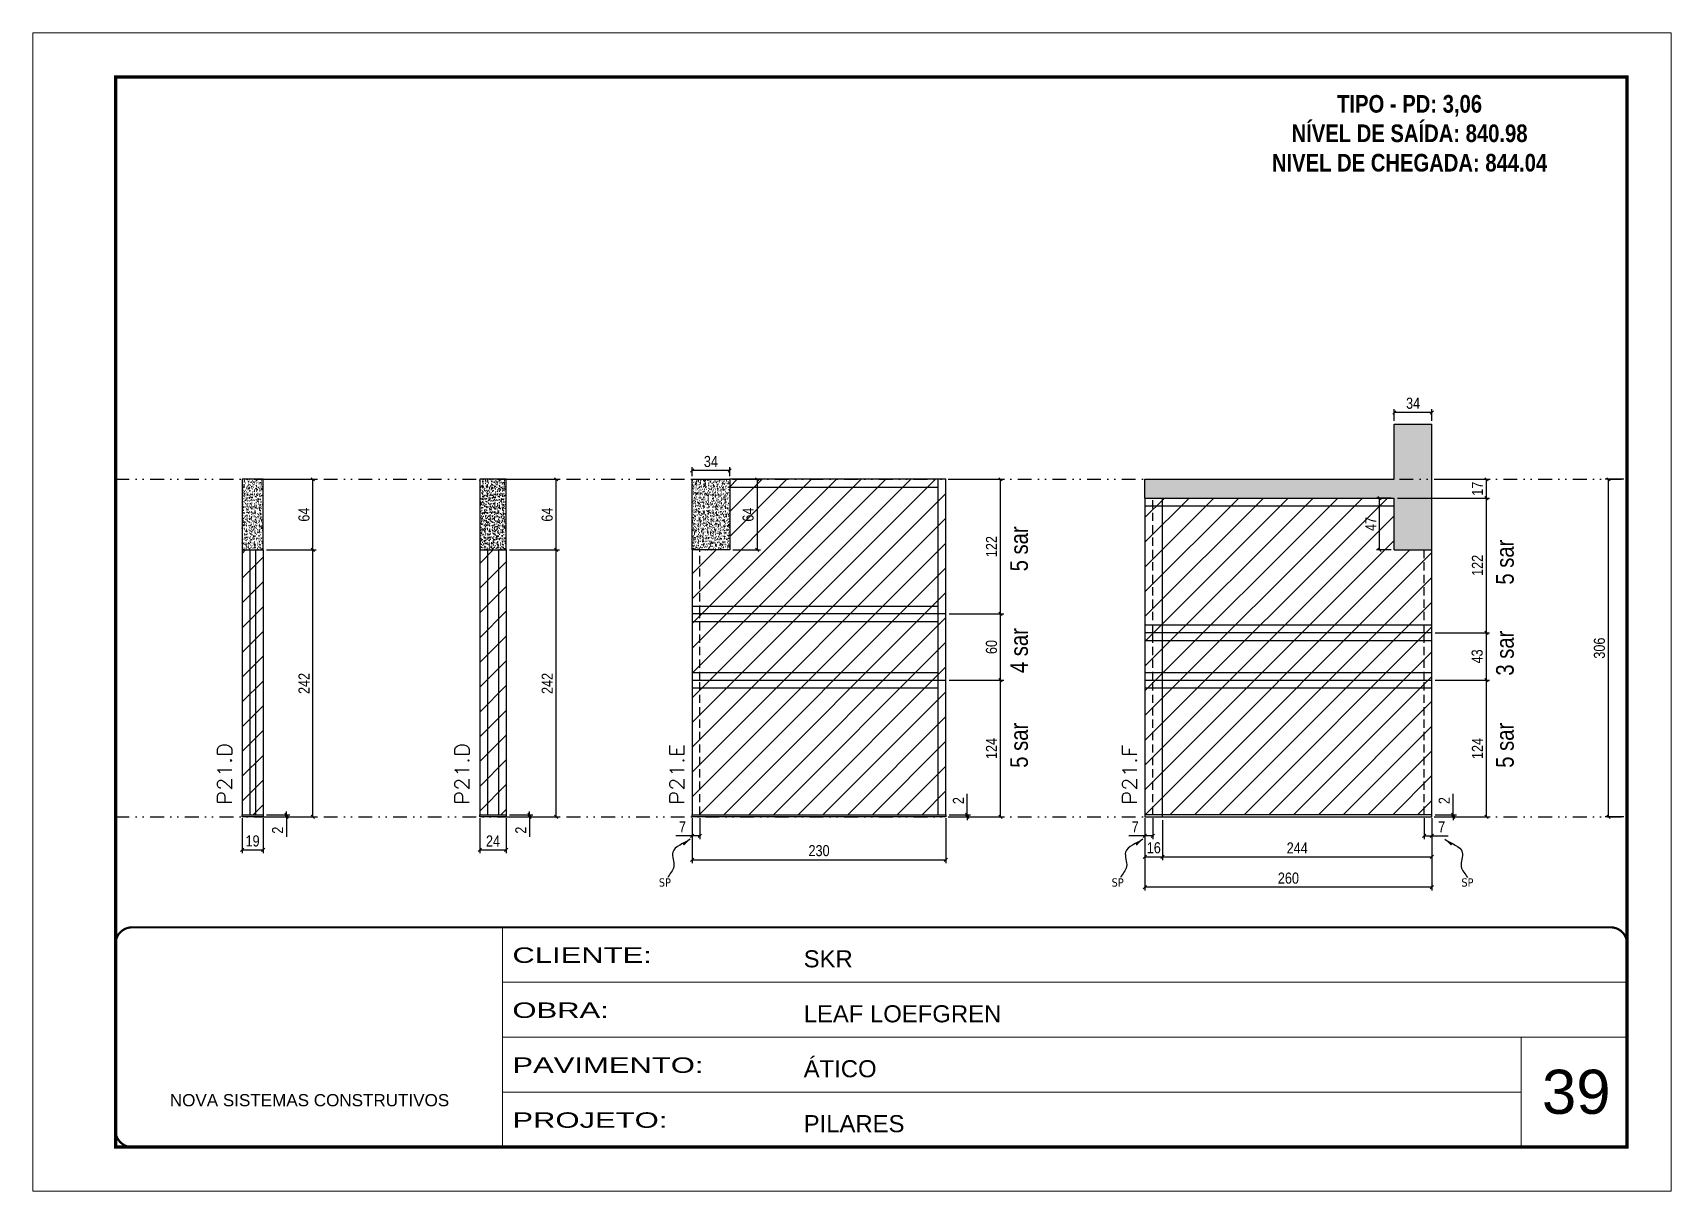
# Model space of a CAD drawing. Extents: x 14400 to 27878, y -21631 to 6985.
# Drawn here: x 17583 to 19068, y -4402 to -3352 of the extents above; entities that cross this region are included whole.
import ezdxf

# ---------------------------------------------------------------- set-up
doc = ezdxf.new("R2010")
doc.units = 0
for name, pattern in [('CONTINUO', [0]), ('DASHED', [0.75, 0.5, -0.25]), ('DIVIDE2', [0.625, 0.25, -0.125, 0, -0.125, 0, -0.125]), ('HIDDEN', [0.375, 0.25, -0.125])]:
    doc.linetypes.add(name, pattern=pattern)
for name, color, linetype, lineweight in [('CARIMBO', 255, 'Continuous', 9), ('Folhas', 255, 'Continuous', 9), ('Hachura', 251, 'Continuous', 9), ('SARRAFO DE PRESSAO', 251, 'DASHED', 9), ('Texto Seção', 7, 'Continuous', 15)]:
    doc.layers.add(name, color=color, linetype=linetype, lineweight=lineweight)
for name, color, linetype in [('COTA', 241, 'Continuous'), ('NOMENCLATURA', 7, 'Continuous'), ('Nível', 160, 'Continuous'), ('Painéis', 200, 'Continuous'), ('SARR_2.2x7', 40, 'Continuous'), ('texto', 7, 'Continuous')]:
    doc.layers.add(name, color=color, linetype=linetype)
doc.styles.add('ARIAL', font='arial.ttf')
doc.styles.add('ARIAL_NARROW', font='ARIALN.TTF', dxfattribs={"height": 0.2})
doc.styles.add('COTA TECNICA', font='techl___.ttf', dxfattribs={"height": 10})
doc.styles.add('COTA TECNICA-50', font='techl___.ttf', dxfattribs={"height": 10})
doc.styles.add('REGUA-120', font='ROMANS.shx', dxfattribs={"height": 15})
doc.styles.add('ROMANC', font='techb___.ttf', dxfattribs={"height": 2.5})
doc.styles.get("Standard").update_dxf_attribs({"font": 'arial.ttf'})
doc.styles.add('Tecnologia', font='')
doc.styles.get('Tecnologia').set_extended_font_data('Forgotten Futurist')
doc.dimstyles.new('COTA PAINEL-50', dxfattribs={"dimtxt": 10, "dimasz": 3, "dimexe": 3, "dimexo": 3, "dimgap": 3, "dimtad": 1, "dimdec": 1, "dimzin": 12, "dimdsep": 46, "dimtxsty": 'COTA TECNICA-50', "dimblk1": 'OBLIQUE', "dimblk2": 'OBLIQUE', "dimsah": 1, "dimcen": 0.9, "dimclrd": 4, "dimclre": 4, "dimclrt": 240, "dimadec": 1, "dimazin": 3, "dimtfac": 1, "dimtdec": 1, "dimtmove": 0, "dimatfit": 3, "dimfxl": 1, "dimtolj": 1, "dimtzin": 12, "dimarcsym": 0})
doc.dimstyles.new('PAINEL', dxfattribs={"dimtxt": 10, "dimasz": 3, "dimexe": 3, "dimexo": 3, "dimgap": 3, "dimtad": 1, "dimdec": 1, "dimzin": 12, "dimdsep": 46, "dimtxsty": 'COTA TECNICA', "dimblk1": 'OBLIQUE', "dimblk2": 'OBLIQUE', "dimsah": 1, "dimcen": 0.9, "dimclrd": 4, "dimclre": 4, "dimclrt": 240, "dimadec": 1, "dimazin": 3, "dimtfac": 1, "dimtdec": 1, "dimtmove": 0, "dimatfit": 3, "dimfxl": 1, "dimtolj": 1, "dimtzin": 12, "dimarcsym": 0})
doc.dimstyles.get("Standard").update_dxf_attribs({"dimtxt": 0.18, "dimasz": 0.18, "dimexe": 0.18, "dimexo": 0.0625, "dimgap": 0.09, "dimtad": 0, "dimtih": 1, "dimtoh": 1, "dimdec": 4, "dimzin": 0, "dimdsep": 46, "dimtxsty": 'Standard', "dimcen": 0.09, "dimadec": 0, "dimazin": 0, "dimtfac": 1, "dimtdec": 4, "dimtofl": 0, "dimtmove": 0, "dimatfit": 3, "dimfxl": 1, "dimtolj": 1, "dimtzin": 0, "dimarcsym": 0})

msp = doc.modelspace()

# ---------------------------------------------------------------- texts
at = {"layer": 'CARIMBO', "style": 'ARIAL'}
msp.add_text('39', height=40, dxfattribs=at).set_placement((18951.328, -4332.305))
at = {"layer": 'NOMENCLATURA', "style": 'ARIAL_NARROW'}
for s, p in [('5 sar', (18485.384, -3840.616)), ('5 sar', (18925.729, -3852.647)), ('4 sar', (18485.384, -3932.842)), ('3 sar', (18925.729, -3935.147)), ('5 sar', (18485.384, -4018.647)), ('5 sar', (18925.729, -4018.647))]:
    msp.add_text(s, height=16, rotation=90, dxfattribs=at).set_placement(p)
at = {"layer": 'NOMENCLATURA', "color": 2, "insert": (18831.306, -3408.863), "char_height": 16, "attachment_point": 2, "style": 'ROMANC'}
msp.add_mtext_dynamic_manual_height_columns('TIPO - PD: 3,06\\PNÍVEL DE SAÍDA: 840.98\\PNIVEL DE CHEGADA: 844.04', width=432.35115, gutter_width=1, heights=[0], dxfattribs=at)
at = {"layer": 'texto', "color": 0, "char_height": 7.5, "attachment_point": 5}
for insert in [(18156.364, -4122.657), (18566.709, -4122.657), (18883.734, -4122.657)]:
    msp.add_mtext('{\\fTahoma|b0|i0|c0|p34;\\C4;SP}', dxfattribs=dict(at, insert=insert))
at = {"layer": 'Texto Seção', "style": 'REGUA-120', "width": 1.1}
for s, p in [('P21.D', (17763.751, -4052.402)), ('P21.D', (17979.133, -4052.402)), ('P21.E', (18173.891, -4052.402)), ('P21.F', (18584.237, -4052.402))]:
    msp.add_text(s, height=13, rotation=90, dxfattribs=at).set_placement(p)

# ---------------------------------------------------------------- blocks, each defined once
blk = doc.blocks.new('9999999999')
at = {"color": 30, "linetype": 'CONTINUO'}
for p, q in [((98564.6, 34230.2), (98564.6, 34429.4)), ((98564.6, 34379.6), (99584, 34379.6)), ((98564.6, 34329.8), (99488, 34329.8)), ((99584, 34329.8), (99488, 34329.8)), ((99488, 34329.8), (99488, 34230.2)), ((98564.6, 34280), (99488, 34280))]:
    blk.add_line(p, q, dxfattribs=at)
at = {"color": 30, "linetype": 'CONTINUO', "const_width": 2}
blk.add_lwpolyline([(99584, 34230.2), (99584, 34414.4, 0.414214), (99569, 34429.4), (98229, 34429.4, 0.414214), (98214, 34414.4), (98214, 34245.2, 0.414214), (98229, 34230.2), (99584, 34230.2)], format="xyb", dxfattribs=at)
at = {"layer": 'Folhas'}
blk.add_lwpolyline([(98139, 34190.2), (99624, 34190.2), (99624, 35240.2), (98139, 35240.2)], close=True, dxfattribs=at)
at = {"layer": 'Folhas', "color": 30, "const_width": 3}
blk.add_lwpolyline([(98214, 34230.2), (99584, 34230.2), (99584, 35200.2), (98214, 35200.2)], close=True, dxfattribs=at)
at = {"color": 7, "linetype": 'Continuous', "ltscale": 5, "style": 'ARIAL'}
for s, height, p in [('SKR', 15.48, (98837.7, 34393.1)), ('LEAF LOEFGREN', 15.483, (98837.7, 34343.3)), ('ÁTICO', 15.48, (98837.7, 34293.5)), ('NOVA SISTEMAS CONSTRUTIVOS', 11.059, (98263.2, 34267.2)), ('PILARES', 15.48, (98837.7, 34243.7))]:
    blk.add_text(s, height=height, dxfattribs=at).set_placement(p)
at = {"layer": 'Folhas', "color": 7, "style": 'Tecnologia', "width": 1.5}
for s, p in [('CLIENTE:', (98573.7, 34397.2)), ('OBRA:', (98573.7, 34347.3)), ('PAVIMENTO:', (98573.7, 34297.5)), ('PROJETO:', (98573.7, 34247.7))]:
    blk.add_text(s, height=14, dxfattribs=at).set_placement(p)
blk = doc.blocks.new('_Oblique')
at = {"color": 0, "linetype": 'ByBlock', "lineweight": -2}
blk.add_line((-0.5, -0.5), (0.5, 0.5), dxfattribs=at)
blk = doc.blocks.new('*D2002')
at = {"layer": 'COTA', "color": 4, "lineweight": -2, "transparency": 16777216}
for p, q in [((18591.5, -4064.2), (18591.5, -4129.8)), ((18851.5, -4064.2), (18851.5, -4129.8)), ((18851.5, -4126.8), (18591.5, -4126.8))]:
    blk.add_line(p, q, dxfattribs=at)
at = {"layer": 'Defpoints', "color": 0, "transparency": 16777216}
for p in [(18591.5, -4061.2), (18851.5, -4061.2), (18591.5, -4126.8)]:
    blk.add_point(p, dxfattribs=at)
at = {"layer": 'COTA', "color": 4, "lineweight": -2, "transparency": 16777216, "xscale": 3, "yscale": 3, "zscale": 3, "rotation": 180}
blk.add_blockref('_Oblique', (18591.5, -4126.8), dxfattribs=at)
at = {"layer": 'COTA', "color": 4, "lineweight": -2, "transparency": 16777216, "xscale": 3, "yscale": 3, "zscale": 3}
blk.add_blockref('_Oblique', (18851.5, -4126.8), dxfattribs=at)
at = {"layer": 'COTA', "color": 240, "transparency": 16777216, "insert": (18721.5, -4118.7), "char_height": 10, "attachment_point": 5, "style": 'COTA TECNICA'}
blk.add_mtext('\\A1;260', dxfattribs=at)
blk = doc.blocks.new('*D2003')
at = {"layer": 'COTA', "color": 4, "lineweight": -2, "transparency": 16777216}
for p, q in [((18844.5, -4064.2), (18844.5, -4083.4)), ((18851.5, -4066.2), (18851.5, -4083.4)), ((18844.5, -4080.4), (18851.5, -4080.4)), ((18851.5, -4080.4), (18866.2, -4080.4))]:
    blk.add_line(p, q, dxfattribs=at)
at = {"layer": 'Defpoints', "color": 0, "transparency": 16777216}
for p in [(18844.5, -4061.2), (18851.5, -4063.2), (18851.5, -4080.4)]:
    blk.add_point(p, dxfattribs=at)
at = {"layer": 'COTA', "color": 4, "lineweight": -2, "transparency": 16777216, "xscale": 3, "yscale": 3, "zscale": 3, "rotation": 180}
blk.add_blockref('_Oblique', (18844.5, -4080.4), dxfattribs=at)
at = {"layer": 'COTA', "color": 4, "lineweight": -2, "transparency": 16777216, "xscale": 3, "yscale": 3, "zscale": 3}
blk.add_blockref('_Oblique', (18851.5, -4080.4), dxfattribs=at)
at = {"layer": 'COTA', "color": 240, "transparency": 16777216, "insert": (18860.4, -4072.3), "char_height": 10, "attachment_point": 5, "style": 'COTA TECNICA-50'}
blk.add_mtext('\\A1;7', dxfattribs=at)
blk = doc.blocks.new('*D2004')
at = {"layer": 'COTA', "color": 4, "lineweight": -2, "transparency": 16777216}
for p, q in [((18591.5, -4066.2), (18591.5, -4083.4)), ((18598.5, -4064.2), (18598.5, -4083.4)), ((18591.5, -4080.4), (18576.8, -4080.4)), ((18598.5, -4080.4), (18591.5, -4080.4))]:
    blk.add_line(p, q, dxfattribs=at)
at = {"layer": 'Defpoints', "color": 0, "transparency": 16777216}
for p in [(18591.5, -4063.2), (18598.5, -4061.2), (18591.5, -4080.4)]:
    blk.add_point(p, dxfattribs=at)
at = {"layer": 'COTA', "color": 4, "lineweight": -2, "transparency": 16777216, "xscale": 3, "yscale": 3, "zscale": 3, "rotation": 180}
blk.add_blockref('_Oblique', (18591.5, -4080.4), dxfattribs=at)
at = {"layer": 'COTA', "color": 4, "lineweight": -2, "transparency": 16777216, "xscale": 3, "yscale": 3, "zscale": 3}
blk.add_blockref('_Oblique', (18598.5, -4080.4), dxfattribs=at)
at = {"layer": 'COTA', "color": 240, "transparency": 16777216, "insert": (18582.6, -4072.3), "char_height": 10, "attachment_point": 5, "style": 'COTA TECNICA-50'}
blk.add_mtext('\\A1;7', dxfattribs=at)
blk = doc.blocks.new('*D2005')
at = {"layer": 'COTA', "color": 4, "lineweight": -2, "transparency": 16777216}
for p, q in [((18870.7, -4061.2), (18870.7, -4042.4)), ((18854.5, -4061.2), (18873.7, -4061.2)), ((18854.5, -4063.2), (18873.7, -4063.2)), ((18870.7, -4063.2), (18870.7, -4061.2)), ((18870.7, -4063.2), (18870.7, -4066.2))]:
    blk.add_line(p, q, dxfattribs=at)
at = {"layer": 'Defpoints', "color": 0, "transparency": 16777216}
for p in [(18851.5, -4061.2), (18851.5, -4063.2), (18870.7, -4063.2)]:
    blk.add_point(p, dxfattribs=at)
at = {"layer": 'COTA', "color": 4, "lineweight": -2, "transparency": 16777216, "xscale": 3, "yscale": 3, "zscale": 3}
for p, rotation in [((18870.7, -4061.2), 270), ((18870.7, -4063.2), 90)]:
    blk.add_blockref('_Oblique', p, dxfattribs=dict(at, rotation=rotation))
at = {"layer": 'COTA', "color": 240, "transparency": 16777216, "insert": (18862.7, -4048.4), "char_height": 10, "attachment_point": 5, "rotation": 90, "style": 'COTA TECNICA-50'}
blk.add_mtext('\\A1;2', dxfattribs=at)
blk = doc.blocks.new('*D2006')
at = {"layer": 'COTA', "color": 4, "linetype": 'ByBlock', "lineweight": -2, "transparency": 16777216}
for p, q in [((18854.5, -3939.2), (18903.9, -3939.2)), ((18900.9, -4063.2), (18900.9, -3939.2)), ((18854.5, -4063.2), (18903.9, -4063.2))]:
    blk.add_line(p, q, dxfattribs=at)
at = {"layer": 'Defpoints', "color": 0, "linetype": 'ByBlock', "transparency": 16777216}
for p in [(18851.5, -3939.2), (18900.9, -3939.2), (18851.5, -4063.2)]:
    blk.add_point(p, dxfattribs=at)
at = {"layer": 'COTA', "color": 4, "linetype": 'ByBlock', "lineweight": -2, "transparency": 16777216, "xscale": 3, "yscale": 3, "zscale": 3}
for p, rotation in [((18900.9, -3939.2), 90), ((18900.9, -4063.2), 270)]:
    blk.add_blockref('_Oblique', p, dxfattribs=dict(at, rotation=rotation))
at = {"layer": 'COTA', "color": 240, "linetype": 'ByBlock', "transparency": 16777216, "insert": (18892.8, -4001.2), "char_height": 10, "attachment_point": 5, "rotation": 90, "style": 'COTA TECNICA'}
blk.add_mtext('\\A1;124', dxfattribs=at)
blk = doc.blocks.new('*D2007')
at = {"layer": 'COTA', "color": 4, "lineweight": -2, "transparency": 16777216}
for p, q in [((18607.5, -4066.2), (18607.5, -4102.3)), ((18851.5, -4066.2), (18851.5, -4102.3)), ((18607.5, -4099.3), (18851.5, -4099.3))]:
    blk.add_line(p, q, dxfattribs=at)
at = {"layer": 'Defpoints', "color": 0, "transparency": 16777216}
for p in [(18607.5, -4063.2), (18851.5, -4063.2), (18851.5, -4099.3)]:
    blk.add_point(p, dxfattribs=at)
at = {"layer": 'COTA', "color": 4, "lineweight": -2, "transparency": 16777216, "xscale": 3, "yscale": 3, "zscale": 3, "rotation": 180}
blk.add_blockref('_Oblique', (18607.5, -4099.3), dxfattribs=at)
at = {"layer": 'COTA', "color": 4, "lineweight": -2, "transparency": 16777216, "xscale": 3, "yscale": 3, "zscale": 3}
blk.add_blockref('_Oblique', (18851.5, -4099.3), dxfattribs=at)
at = {"layer": 'COTA', "color": 240, "transparency": 16777216, "insert": (18729.5, -4091.3), "char_height": 10, "attachment_point": 5, "style": 'COTA TECNICA'}
blk.add_mtext('\\A1;244', dxfattribs=at)
blk = doc.blocks.new('*D2008')
at = {"layer": 'COTA', "color": 4, "lineweight": -2, "transparency": 16777216}
for p, q in [((18591.5, -4066.2), (18591.5, -4102.3)), ((18607.5, -4066.2), (18607.5, -4102.3)), ((18591.5, -4099.3), (18607.5, -4099.3))]:
    blk.add_line(p, q, dxfattribs=at)
at = {"layer": 'Defpoints', "color": 0, "transparency": 16777216}
for p in [(18591.5, -4063.2), (18607.5, -4063.2), (18607.5, -4099.3)]:
    blk.add_point(p, dxfattribs=at)
at = {"layer": 'COTA', "color": 4, "lineweight": -2, "transparency": 16777216, "xscale": 3, "yscale": 3, "zscale": 3, "rotation": 180}
blk.add_blockref('_Oblique', (18591.5, -4099.3), dxfattribs=at)
at = {"layer": 'COTA', "color": 4, "lineweight": -2, "transparency": 16777216, "xscale": 3, "yscale": 3, "zscale": 3}
blk.add_blockref('_Oblique', (18607.5, -4099.3), dxfattribs=at)
at = {"layer": 'COTA', "color": 240, "transparency": 16777216, "insert": (18599.5, -4091.2), "char_height": 10, "attachment_point": 5, "style": 'COTA TECNICA'}
blk.add_mtext('\\A1;16', dxfattribs=at)
blk = doc.blocks.new('*D2009')
at = {"layer": 'COTA', "color": 4, "lineweight": -2, "transparency": 16777216}
for p, q in [((18181.1, -4064.2), (18181.1, -4105)), ((18411.1, -4064.2), (18411.1, -4105)), ((18181.1, -4102), (18411.1, -4102))]:
    blk.add_line(p, q, dxfattribs=at)
at = {"layer": 'Defpoints', "color": 0, "transparency": 16777216}
for p in [(18181.1, -4061.2), (18411.1, -4061.2), (18411.1, -4102)]:
    blk.add_point(p, dxfattribs=at)
at = {"layer": 'COTA', "color": 4, "lineweight": -2, "transparency": 16777216, "xscale": 3, "yscale": 3, "zscale": 3, "rotation": 180}
blk.add_blockref('_Oblique', (18181.1, -4102), dxfattribs=at)
at = {"layer": 'COTA', "color": 4, "lineweight": -2, "transparency": 16777216, "xscale": 3, "yscale": 3, "zscale": 3}
blk.add_blockref('_Oblique', (18411.1, -4102), dxfattribs=at)
at = {"layer": 'COTA', "color": 240, "transparency": 16777216, "insert": (18296.1, -4093.8), "char_height": 10, "attachment_point": 5, "style": 'COTA TECNICA'}
blk.add_mtext('\\A1;230', dxfattribs=at)
blk = doc.blocks.new('*D2010')
at = {"layer": 'COTA', "color": 4, "lineweight": -2, "transparency": 16777216}
for p, q in [((18181.1, -4066.2), (18181.1, -4083.4)), ((18188.1, -4064.2), (18188.1, -4083.4)), ((18181.1, -4080.4), (18166.4, -4080.4)), ((18188.1, -4080.4), (18181.1, -4080.4))]:
    blk.add_line(p, q, dxfattribs=at)
at = {"layer": 'Defpoints', "color": 0, "transparency": 16777216}
for p in [(18181.1, -4063.2), (18188.1, -4061.2), (18181.1, -4080.4)]:
    blk.add_point(p, dxfattribs=at)
at = {"layer": 'COTA', "color": 4, "lineweight": -2, "transparency": 16777216, "xscale": 3, "yscale": 3, "zscale": 3, "rotation": 180}
blk.add_blockref('_Oblique', (18181.1, -4080.4), dxfattribs=at)
at = {"layer": 'COTA', "color": 4, "lineweight": -2, "transparency": 16777216, "xscale": 3, "yscale": 3, "zscale": 3}
blk.add_blockref('_Oblique', (18188.1, -4080.4), dxfattribs=at)
at = {"layer": 'COTA', "color": 240, "transparency": 16777216, "insert": (18172.3, -4072.3), "char_height": 10, "attachment_point": 5, "style": 'COTA TECNICA-50'}
blk.add_mtext('\\A1;7', dxfattribs=at)
blk = doc.blocks.new('*D2011')
at = {"layer": 'COTA', "color": 4, "lineweight": -2, "transparency": 16777216}
for p, q in [((18430.4, -4061.2), (18430.4, -4042.4)), ((18414.1, -4061.2), (18433.4, -4061.2)), ((18414.1, -4063.2), (18433.4, -4063.2)), ((18430.4, -4063.2), (18430.4, -4061.2)), ((18430.4, -4063.2), (18430.4, -4066.2))]:
    blk.add_line(p, q, dxfattribs=at)
at = {"layer": 'Defpoints', "color": 0, "transparency": 16777216}
for p in [(18411.1, -4061.2), (18411.1, -4063.2), (18430.4, -4063.2)]:
    blk.add_point(p, dxfattribs=at)
at = {"layer": 'COTA', "color": 4, "lineweight": -2, "transparency": 16777216, "xscale": 3, "yscale": 3, "zscale": 3}
for p, rotation in [((18430.4, -4061.2), 270), ((18430.4, -4063.2), 90)]:
    blk.add_blockref('_Oblique', p, dxfattribs=dict(at, rotation=rotation))
at = {"layer": 'COTA', "color": 240, "transparency": 16777216, "insert": (18422.4, -4048.4), "char_height": 10, "attachment_point": 5, "rotation": 90, "style": 'COTA TECNICA-50'}
blk.add_mtext('\\A1;2', dxfattribs=at)
blk = doc.blocks.new('*D2012')
at = {"layer": 'COTA', "color": 4, "lineweight": -2, "transparency": 16777216}
for p, q in [((18218.1, -3757.2), (18242.9, -3757.2)), ((18239.9, -3757.2), (18239.9, -3821.2)), ((18218.1, -3821.2), (18242.9, -3821.2))]:
    blk.add_line(p, q, dxfattribs=at)
at = {"layer": 'Defpoints', "color": 0, "transparency": 16777216}
for p in [(18215.1, -3757.2), (18215.1, -3821.2), (18239.9, -3821.2)]:
    blk.add_point(p, dxfattribs=at)
at = {"layer": 'COTA', "color": 4, "lineweight": -2, "transparency": 16777216, "xscale": 3, "yscale": 3, "zscale": 3}
for p, rotation in [((18239.9, -3757.2), 90), ((18239.9, -3821.2), 270)]:
    blk.add_blockref('_Oblique', p, dxfattribs=dict(at, rotation=rotation))
at = {"layer": 'COTA', "color": 240, "transparency": 16777216, "insert": (18231.8, -3789.2), "char_height": 10, "attachment_point": 5, "rotation": 90, "style": 'COTA TECNICA'}
blk.add_mtext('\\A1;64', dxfattribs=at)
blk = doc.blocks.new('*D2013')
at = {"layer": 'COTA', "color": 4, "lineweight": -2, "transparency": 16777216}
for p, q in [((18414.1, -3939.2), (18463.5, -3939.2)), ((18460.5, -4063.2), (18460.5, -3939.2)), ((18414.1, -4063.2), (18463.5, -4063.2))]:
    blk.add_line(p, q, dxfattribs=at)
at = {"layer": 'Defpoints', "color": 0, "transparency": 16777216}
for p in [(18411.1, -3939.2), (18460.5, -3939.2), (18411.1, -4063.2)]:
    blk.add_point(p, dxfattribs=at)
at = {"layer": 'COTA', "color": 4, "lineweight": -2, "transparency": 16777216, "xscale": 3, "yscale": 3, "zscale": 3}
for p, rotation in [((18460.5, -3939.2), 90), ((18460.5, -4063.2), 270)]:
    blk.add_blockref('_Oblique', p, dxfattribs=dict(at, rotation=rotation))
at = {"layer": 'COTA', "color": 240, "transparency": 16777216, "insert": (18452.4, -4001.2), "char_height": 10, "attachment_point": 5, "rotation": 90, "style": 'COTA TECNICA'}
blk.add_mtext('\\A1;124', dxfattribs=at)
blk = doc.blocks.new('*D2025')
at = {"layer": 'COTA', "color": 4, "lineweight": -2, "transparency": 16777216}
for p, q in [((18814.5, -3774.2), (18801.2, -3774.2)), ((18804.2, -3821.2), (18804.2, -3774.2)), ((18814.5, -3821.2), (18801.2, -3821.2))]:
    blk.add_line(p, q, dxfattribs=at)
at = {"layer": 'Defpoints', "color": 0, "transparency": 16777216}
for p in [(18804.2, -3774.2), (18817.5, -3774.2), (18817.5, -3821.2)]:
    blk.add_point(p, dxfattribs=at)
at = {"layer": 'COTA', "color": 4, "lineweight": -2, "transparency": 16777216, "xscale": 3, "yscale": 3, "zscale": 3}
for p, rotation in [((18804.2, -3774.2), 90), ((18804.2, -3821.2), 270)]:
    blk.add_blockref('_Oblique', p, dxfattribs=dict(at, rotation=rotation))
at = {"layer": 'COTA', "color": 240, "transparency": 16777216, "insert": (18796.1, -3797.7), "char_height": 10, "attachment_point": 5, "rotation": 90, "style": 'COTA TECNICA'}
blk.add_mtext('\\A1;47', dxfattribs=at)
blk = doc.blocks.new('*D2037')
at = {"layer": 'COTA', "color": 4, "lineweight": -2, "transparency": 16777216}
for p, q in [((19025.5, -3757.2), (19008.6, -3757.2)), ((19011.6, -4063.2), (19011.6, -3757.2)), ((19025.5, -4063.2), (19008.6, -4063.2))]:
    blk.add_line(p, q, dxfattribs=at)
at = {"layer": 'Defpoints', "color": 0, "transparency": 16777216}
for p in [(19011.6, -3757.2), (19028.5, -3757.2), (19028.5, -4063.2)]:
    blk.add_point(p, dxfattribs=at)
at = {"layer": 'COTA', "color": 4, "lineweight": -2, "transparency": 16777216, "xscale": 3, "yscale": 3, "zscale": 3}
for p, rotation in [((19011.6, -3757.2), 90), ((19011.6, -4063.2), 270)]:
    blk.add_blockref('_Oblique', p, dxfattribs=dict(at, rotation=rotation))
at = {"layer": 'COTA', "color": 240, "transparency": 16777216, "insert": (19003.4, -3910.2), "char_height": 10, "attachment_point": 5, "rotation": 90, "style": 'COTA TECNICA'}
blk.add_mtext('\\A1;306', dxfattribs=at)
blk = doc.blocks.new('*D2038')
at = {"layer": 'COTA', "color": 4, "lineweight": -2, "transparency": 16777216}
for p, q in [((17773.2, -4064.2), (17773.2, -4096.1)), ((17792.2, -4064.2), (17792.2, -4096.1)), ((17773.2, -4093.1), (17792.2, -4093.1))]:
    blk.add_line(p, q, dxfattribs=at)
at = {"layer": 'Defpoints', "color": 0, "transparency": 16777216}
for p in [(17773.2, -4061.2), (17792.2, -4061.2), (17792.2, -4093.1)]:
    blk.add_point(p, dxfattribs=at)
at = {"layer": 'COTA', "color": 4, "lineweight": -2, "transparency": 16777216, "xscale": 3, "yscale": 3, "zscale": 3, "rotation": 180}
blk.add_blockref('_Oblique', (17773.2, -4093.1), dxfattribs=at)
at = {"layer": 'COTA', "color": 4, "lineweight": -2, "transparency": 16777216, "xscale": 3, "yscale": 3, "zscale": 3}
blk.add_blockref('_Oblique', (17792.2, -4093.1), dxfattribs=at)
at = {"layer": 'COTA', "color": 240, "transparency": 16777216, "insert": (17782.7, -4085), "char_height": 10, "attachment_point": 5, "style": 'COTA TECNICA'}
blk.add_mtext('\\A1;19', dxfattribs=at)
blk = doc.blocks.new('*D2039')
at = {"layer": 'COTA', "color": 4, "lineweight": -2, "transparency": 16777216}
for p, q in [((17795.2, -4061.2), (17816.4, -4061.2)), ((17795.2, -4063.2), (17816.4, -4063.2)), ((17813.4, -4061.2), (17813.4, -4058.2)), ((17813.4, -4061.2), (17813.4, -4063.2)), ((17813.4, -4063.2), (17813.4, -4081.3))]:
    blk.add_line(p, q, dxfattribs=at)
at = {"layer": 'Defpoints', "color": 0, "transparency": 16777216}
for p in [(17792.2, -4061.2), (17792.2, -4063.2), (17813.4, -4061.2)]:
    blk.add_point(p, dxfattribs=at)
at = {"layer": 'COTA', "color": 4, "lineweight": -2, "transparency": 16777216, "xscale": 3, "yscale": 3, "zscale": 3}
for p, rotation in [((17813.4, -4061.2), 270), ((17813.4, -4063.2), 90)]:
    blk.add_blockref('_Oblique', p, dxfattribs=dict(at, rotation=rotation))
at = {"layer": 'COTA', "color": 240, "transparency": 16777216, "insert": (17805.4, -4075.2), "char_height": 10, "attachment_point": 5, "rotation": 90, "style": 'COTA TECNICA-50'}
blk.add_mtext('\\A1;2', dxfattribs=at)
blk = doc.blocks.new('*D2040')
at = {"layer": 'COTA', "color": 4, "lineweight": -2, "transparency": 16777216}
for p, q in [((17795.2, -3821.2), (17840.4, -3821.2)), ((17837.4, -4063.2), (17837.4, -3821.2)), ((17795.2, -4063.2), (17840.4, -4063.2))]:
    blk.add_line(p, q, dxfattribs=at)
at = {"layer": 'Defpoints', "color": 0, "transparency": 16777216}
for p in [(17792.2, -3821.2), (17837.4, -3821.2), (17792.2, -4063.2)]:
    blk.add_point(p, dxfattribs=at)
at = {"layer": 'COTA', "color": 4, "lineweight": -2, "transparency": 16777216, "xscale": 3, "yscale": 3, "zscale": 3}
for p, rotation in [((17837.4, -3821.2), 90), ((17837.4, -4063.2), 270)]:
    blk.add_blockref('_Oblique', p, dxfattribs=dict(at, rotation=rotation))
at = {"layer": 'COTA', "color": 240, "transparency": 16777216, "insert": (17829.3, -3942.2), "char_height": 10, "attachment_point": 5, "rotation": 90, "style": 'COTA TECNICA-50'}
blk.add_mtext('\\A1;242', dxfattribs=at)
blk = doc.blocks.new('*D2041')
at = {"layer": 'COTA', "color": 4, "lineweight": -2, "transparency": 16777216}
for p, q in [((17795.2, -3757.2), (17840.4, -3757.2)), ((17837.4, -3821.2), (17837.4, -3757.2)), ((17795.2, -3821.2), (17840.4, -3821.2))]:
    blk.add_line(p, q, dxfattribs=at)
at = {"layer": 'Defpoints', "color": 0, "transparency": 16777216}
for p in [(17792.2, -3757.2), (17837.4, -3757.2), (17792.2, -3821.2)]:
    blk.add_point(p, dxfattribs=at)
at = {"layer": 'COTA', "color": 4, "lineweight": -2, "transparency": 16777216, "xscale": 3, "yscale": 3, "zscale": 3}
for p, rotation in [((17837.4, -3757.2), 90), ((17837.4, -3821.2), 270)]:
    blk.add_blockref('_Oblique', p, dxfattribs=dict(at, rotation=rotation))
at = {"layer": 'COTA', "color": 240, "transparency": 16777216, "insert": (17829.3, -3789.2), "char_height": 10, "attachment_point": 5, "rotation": 90, "style": 'COTA TECNICA'}
blk.add_mtext('\\A1;64', dxfattribs=at)
blk = doc.blocks.new('*D2042')
at = {"layer": 'COTA', "color": 4, "lineweight": -2, "transparency": 16777216}
for p, q in [((17988.6, -4064.2), (17988.6, -4096.1)), ((18012.6, -4064.2), (18012.6, -4096.1)), ((17988.6, -4093.1), (18012.6, -4093.1))]:
    blk.add_line(p, q, dxfattribs=at)
at = {"layer": 'Defpoints', "color": 0, "transparency": 16777216}
for p in [(17988.6, -4061.2), (18012.6, -4061.2), (18012.6, -4093.1)]:
    blk.add_point(p, dxfattribs=at)
at = {"layer": 'COTA', "color": 4, "lineweight": -2, "transparency": 16777216, "xscale": 3, "yscale": 3, "zscale": 3, "rotation": 180}
blk.add_blockref('_Oblique', (17988.6, -4093.1), dxfattribs=at)
at = {"layer": 'COTA', "color": 4, "lineweight": -2, "transparency": 16777216, "xscale": 3, "yscale": 3, "zscale": 3}
blk.add_blockref('_Oblique', (18012.6, -4093.1), dxfattribs=at)
at = {"layer": 'COTA', "color": 240, "transparency": 16777216, "insert": (18000.6, -4085), "char_height": 10, "attachment_point": 5, "style": 'COTA TECNICA'}
blk.add_mtext('\\A1;24', dxfattribs=at)
blk = doc.blocks.new('*D2043')
at = {"layer": 'COTA', "color": 4, "lineweight": -2, "transparency": 16777216}
for p, q in [((18015.6, -4061.2), (18036.8, -4061.2)), ((18015.6, -4063.2), (18036.8, -4063.2)), ((18033.8, -4061.2), (18033.8, -4058.2)), ((18033.8, -4061.2), (18033.8, -4063.2)), ((18033.8, -4063.2), (18033.8, -4081.3))]:
    blk.add_line(p, q, dxfattribs=at)
at = {"layer": 'Defpoints', "color": 0, "transparency": 16777216}
for p in [(18012.6, -4061.2), (18012.6, -4063.2), (18033.8, -4061.2)]:
    blk.add_point(p, dxfattribs=at)
at = {"layer": 'COTA', "color": 4, "lineweight": -2, "transparency": 16777216, "xscale": 3, "yscale": 3, "zscale": 3}
for p, rotation in [((18033.8, -4061.2), 270), ((18033.8, -4063.2), 90)]:
    blk.add_blockref('_Oblique', p, dxfattribs=dict(at, rotation=rotation))
at = {"layer": 'COTA', "color": 240, "transparency": 16777216, "insert": (18025.8, -4075.2), "char_height": 10, "attachment_point": 5, "rotation": 90, "style": 'COTA TECNICA-50'}
blk.add_mtext('\\A1;2', dxfattribs=at)
blk = doc.blocks.new('*D2044')
at = {"layer": 'COTA', "color": 4, "lineweight": -2, "transparency": 16777216}
for p, q in [((18015.6, -3821.2), (18060.8, -3821.2)), ((18057.8, -4063.2), (18057.8, -3821.2)), ((18015.6, -4063.2), (18060.8, -4063.2))]:
    blk.add_line(p, q, dxfattribs=at)
at = {"layer": 'Defpoints', "color": 0, "transparency": 16777216}
for p in [(18012.6, -3821.2), (18057.8, -3821.2), (18012.6, -4063.2)]:
    blk.add_point(p, dxfattribs=at)
at = {"layer": 'COTA', "color": 4, "lineweight": -2, "transparency": 16777216, "xscale": 3, "yscale": 3, "zscale": 3}
for p, rotation in [((18057.8, -3821.2), 90), ((18057.8, -4063.2), 270)]:
    blk.add_blockref('_Oblique', p, dxfattribs=dict(at, rotation=rotation))
at = {"layer": 'COTA', "color": 240, "transparency": 16777216, "insert": (18049.7, -3942.2), "char_height": 10, "attachment_point": 5, "rotation": 90, "style": 'COTA TECNICA-50'}
blk.add_mtext('\\A1;242', dxfattribs=at)
blk = doc.blocks.new('*D2045')
at = {"layer": 'COTA', "color": 4, "lineweight": -2, "transparency": 16777216}
for p, q in [((18015.6, -3757.2), (18060.8, -3757.2)), ((18057.8, -3821.2), (18057.8, -3757.2)), ((18015.6, -3821.2), (18060.8, -3821.2))]:
    blk.add_line(p, q, dxfattribs=at)
at = {"layer": 'Defpoints', "color": 0, "transparency": 16777216}
for p in [(18012.6, -3757.2), (18057.8, -3757.2), (18012.6, -3821.2)]:
    blk.add_point(p, dxfattribs=at)
at = {"layer": 'COTA', "color": 4, "lineweight": -2, "transparency": 16777216, "xscale": 3, "yscale": 3, "zscale": 3}
for p, rotation in [((18057.8, -3757.2), 90), ((18057.8, -3821.2), 270)]:
    blk.add_blockref('_Oblique', p, dxfattribs=dict(at, rotation=rotation))
at = {"layer": 'COTA', "color": 240, "transparency": 16777216, "insert": (18049.7, -3789.2), "char_height": 10, "attachment_point": 5, "rotation": 90, "style": 'COTA TECNICA'}
blk.add_mtext('\\A1;64', dxfattribs=at)
blk = doc.blocks.new('*D2046')
at = {"layer": 'COTA', "color": 4, "lineweight": -2, "transparency": 16777216}
for p, q in [((18181.1, -3754.2), (18181.1, -3746.3)), ((18215.1, -3749.3), (18181.1, -3749.3)), ((18215.1, -3754.2), (18215.1, -3746.3))]:
    blk.add_line(p, q, dxfattribs=at)
at = {"layer": 'Defpoints', "color": 0, "transparency": 16777216}
for p in [(18181.1, -3749.3), (18181.1, -3757.2), (18215.1, -3757.2)]:
    blk.add_point(p, dxfattribs=at)
at = {"layer": 'COTA', "color": 4, "lineweight": -2, "transparency": 16777216, "xscale": 3, "yscale": 3, "zscale": 3, "rotation": 180}
blk.add_blockref('_Oblique', (18181.1, -3749.3), dxfattribs=at)
at = {"layer": 'COTA', "color": 4, "lineweight": -2, "transparency": 16777216, "xscale": 3, "yscale": 3, "zscale": 3}
blk.add_blockref('_Oblique', (18215.1, -3749.3), dxfattribs=at)
at = {"layer": 'COTA', "color": 240, "transparency": 16777216, "insert": (18198.1, -3741.1), "char_height": 10, "attachment_point": 5, "style": 'COTA TECNICA'}
blk.add_mtext('\\A1;34', dxfattribs=at)
blk = doc.blocks.new('*D2047')
at = {"layer": 'COTA', "color": 4, "lineweight": -2, "transparency": 16777216}
for p, q in [((18414.1, -3879.2), (18463.5, -3879.2)), ((18460.5, -3939.2), (18460.5, -3879.2)), ((18414.1, -3939.2), (18463.5, -3939.2))]:
    blk.add_line(p, q, dxfattribs=at)
at = {"layer": 'Defpoints', "color": 0, "transparency": 16777216}
for p in [(18411.1, -3879.2), (18460.5, -3879.2), (18411.1, -3939.2)]:
    blk.add_point(p, dxfattribs=at)
at = {"layer": 'COTA', "color": 4, "lineweight": -2, "transparency": 16777216, "xscale": 3, "yscale": 3, "zscale": 3}
for p, rotation in [((18460.5, -3879.2), 90), ((18460.5, -3939.2), 270)]:
    blk.add_blockref('_Oblique', p, dxfattribs=dict(at, rotation=rotation))
at = {"layer": 'COTA', "color": 240, "transparency": 16777216, "insert": (18452.4, -3909.2), "char_height": 10, "attachment_point": 5, "rotation": 90, "style": 'COTA TECNICA'}
blk.add_mtext('\\A1;60', dxfattribs=at)
blk = doc.blocks.new('*D2048')
at = {"layer": 'COTA', "color": 4, "lineweight": -2, "transparency": 16777216}
for p, q in [((18414.1, -3757.2), (18463.5, -3757.2)), ((18460.5, -3879.2), (18460.5, -3757.2)), ((18414.1, -3879.2), (18463.5, -3879.2))]:
    blk.add_line(p, q, dxfattribs=at)
at = {"layer": 'Defpoints', "color": 0, "transparency": 16777216}
for p in [(18411.1, -3757.2), (18460.5, -3757.2), (18411.1, -3879.2)]:
    blk.add_point(p, dxfattribs=at)
at = {"layer": 'COTA', "color": 4, "lineweight": -2, "transparency": 16777216, "xscale": 3, "yscale": 3, "zscale": 3}
for p, rotation in [((18460.5, -3757.2), 90), ((18460.5, -3879.2), 270)]:
    blk.add_blockref('_Oblique', p, dxfattribs=dict(at, rotation=rotation))
at = {"layer": 'COTA', "color": 240, "transparency": 16777216, "insert": (18452.4, -3818.2), "char_height": 10, "attachment_point": 5, "rotation": 90, "style": 'COTA TECNICA'}
blk.add_mtext('\\A1;122', dxfattribs=at)
blk = doc.blocks.new('*D2049')
at = {"layer": 'COTA', "color": 4, "lineweight": -2, "transparency": 16777216}
for p, q in [((18854.5, -3896.2), (18903.9, -3896.2)), ((18900.9, -3939.2), (18900.9, -3896.2)), ((18854.5, -3939.2), (18903.9, -3939.2))]:
    blk.add_line(p, q, dxfattribs=at)
at = {"layer": 'Defpoints', "color": 0, "transparency": 16777216}
for p in [(18851.5, -3896.2), (18900.9, -3896.2), (18851.5, -3939.2)]:
    blk.add_point(p, dxfattribs=at)
at = {"layer": 'COTA', "color": 4, "lineweight": -2, "transparency": 16777216, "xscale": 3, "yscale": 3, "zscale": 3}
for p, rotation in [((18900.9, -3896.2), 90), ((18900.9, -3939.2), 270)]:
    blk.add_blockref('_Oblique', p, dxfattribs=dict(at, rotation=rotation))
at = {"layer": 'COTA', "color": 240, "transparency": 16777216, "insert": (18892.6, -3917.7), "char_height": 10, "attachment_point": 5, "rotation": 90, "style": 'COTA TECNICA'}
blk.add_mtext('\\A1;43', dxfattribs=at)
blk = doc.blocks.new('*D2050')
at = {"layer": 'COTA', "color": 4, "lineweight": -2, "transparency": 16777216}
for p, q in [((18820.5, -3774.2), (18903.9, -3774.2)), ((18900.9, -3896.2), (18900.9, -3774.2)), ((18854.5, -3896.2), (18903.9, -3896.2))]:
    blk.add_line(p, q, dxfattribs=at)
at = {"layer": 'Defpoints', "color": 0, "transparency": 16777216}
for p in [(18817.5, -3774.2), (18900.9, -3774.2), (18851.5, -3896.2)]:
    blk.add_point(p, dxfattribs=at)
at = {"layer": 'COTA', "color": 4, "lineweight": -2, "transparency": 16777216, "xscale": 3, "yscale": 3, "zscale": 3}
for p, rotation in [((18900.9, -3774.2), 90), ((18900.9, -3896.2), 270)]:
    blk.add_blockref('_Oblique', p, dxfattribs=dict(at, rotation=rotation))
at = {"layer": 'COTA', "color": 240, "transparency": 16777216, "insert": (18892.8, -3835.2), "char_height": 10, "attachment_point": 5, "rotation": 90, "style": 'COTA TECNICA'}
blk.add_mtext('\\A1;122', dxfattribs=at)
blk = doc.blocks.new('*D2051')
at = {"layer": 'COTA', "color": 4, "lineweight": -2, "transparency": 16777216}
for p, q in [((18854.5, -3757.2), (18903.9, -3757.2)), ((18900.9, -3774.2), (18900.9, -3757.2)), ((18820.5, -3774.2), (18903.9, -3774.2))]:
    blk.add_line(p, q, dxfattribs=at)
at = {"layer": 'Defpoints', "color": 0, "transparency": 16777216}
for p in [(18851.5, -3757.2), (18900.9, -3757.2), (18817.5, -3774.2)]:
    blk.add_point(p, dxfattribs=at)
at = {"layer": 'COTA', "color": 4, "lineweight": -2, "transparency": 16777216, "xscale": 3, "yscale": 3, "zscale": 3}
for p, rotation in [((18900.9, -3757.2), 90), ((18900.9, -3774.2), 270)]:
    blk.add_blockref('_Oblique', p, dxfattribs=dict(at, rotation=rotation))
at = {"layer": 'COTA', "color": 240, "transparency": 16777216, "insert": (18892.8, -3765.7), "char_height": 10, "attachment_point": 5, "rotation": 90, "style": 'COTA TECNICA'}
blk.add_mtext('\\A1;17', dxfattribs=at)
blk = doc.blocks.new('*D2052')
at = {"layer": 'COTA', "color": 4, "lineweight": -2, "transparency": 16777216}
for p, q in [((18817.5, -3704.2), (18817.5, -3693.6)), ((18851.5, -3696.6), (18817.5, -3696.6)), ((18851.5, -3704.2), (18851.5, -3693.6))]:
    blk.add_line(p, q, dxfattribs=at)
at = {"layer": 'Defpoints', "color": 0, "transparency": 16777216}
for p in [(18817.5, -3696.6), (18817.5, -3707.2), (18851.5, -3707.2)]:
    blk.add_point(p, dxfattribs=at)
at = {"layer": 'COTA', "color": 4, "lineweight": -2, "transparency": 16777216, "xscale": 3, "yscale": 3, "zscale": 3, "rotation": 180}
blk.add_blockref('_Oblique', (18817.5, -3696.6), dxfattribs=at)
at = {"layer": 'COTA', "color": 4, "lineweight": -2, "transparency": 16777216, "xscale": 3, "yscale": 3, "zscale": 3}
blk.add_blockref('_Oblique', (18851.5, -3696.6), dxfattribs=at)
at = {"layer": 'COTA', "color": 240, "transparency": 16777216, "insert": (18834.5, -3688.3), "char_height": 10, "attachment_point": 5, "style": 'COTA TECNICA'}
blk.add_mtext('\\A1;34', dxfattribs=at)

# ---------------------------------------------------------------- dimensions: what is measured, and where the dimension line sits
at = {"layer": 'COTA'}
for base, p1, p2, dimstyle, picture, middle in [((18817.486, -3696.567), (18851.486, -3707.166), (18817.486, -3707.166), 'PAINEL', '*D2052', (18834.486, -3688.348)), ((18181.141, -3749.288), (18215.141, -3757.166), (18181.141, -3757.166), 'PAINEL', '*D2046', (18198.141, -3741.069)), ((18851.486, -4080.407), (18844.486, -4061.166), (18851.486, -4063.166), 'COTA PAINEL-50', '*D2003', (18860.351, -4072.334))]:
    dim = msp.add_linear_dim(base=base, p1=p1, p2=p2, dimstyle=dimstyle, dxfattribs=at)
    dim.commit()
    dim.dimension.update_dxf_attribs({"geometry": picture, "text_midpoint": middle})
for base, p1, p2, angle, dimstyle, picture, middle in [((17837.411, -3757.166), (17792.201, -3821.166), (17792.201, -3757.166), 90, 'PAINEL', '*D2041', (17829.309, -3789.166)), ((18057.794, -3757.166), (18012.583, -3821.166), (18012.583, -3757.166), 90, 'PAINEL', '*D2045', (18049.691, -3789.166)), ((18239.882, -3821.166), (18215.141, -3757.166), (18215.141, -3821.166), 90, 'PAINEL', '*D2012', (18231.78, -3789.166)), ((18900.853, -3757.166), (18817.486, -3774.166), (18851.486, -3757.166), 90, 'PAINEL', '*D2051', (18892.78, -3765.666)), ((19011.632, -3757.166), (19028.467, -4063.166), (19028.467, -3757.166), 90, 'PAINEL', '*D2037', (19003.413, -3910.166)), ((18804.17, -3774.166), (18817.486, -3821.166), (18817.486, -3774.166), 90, 'PAINEL', '*D2025', (18796.097, -3797.666)), ((17837.411, -3821.166), (17792.201, -4063.166), (17792.201, -3821.166), 90, 'COTA PAINEL-50', '*D2040', (17829.338, -3942.166)), ((18057.794, -3821.166), (18012.583, -4063.166), (18012.583, -3821.166), 90, 'COTA PAINEL-50', '*D2044', (18049.721, -3942.166)), ((18460.508, -3879.166), (18411.141, -3939.166), (18411.141, -3879.166), 90, 'PAINEL', '*D2047', (18452.406, -3909.166)), ((18900.853, -3896.166), (18851.486, -3939.166), (18851.486, -3896.166), 90, 'PAINEL', '*D2049', (18892.634, -3917.666)), ((18460.508, -3939.166), (18411.141, -4063.166), (18411.141, -3939.166), 90, 'PAINEL', '*D2013', (18452.435, -4001.166)), ((18181.141, -4080.407), (18188.141, -4061.166), (18181.141, -4063.166), 180, 'COTA PAINEL-50', '*D2010', (18172.275, -4072.334)), ((18591.486, -4080.407), (18598.486, -4061.166), (18591.486, -4063.166), 180, 'COTA PAINEL-50', '*D2004', (18582.62, -4072.334))]:
    dim = msp.add_linear_dim(base=base, p1=p1, p2=p2, angle=angle, dimstyle=dimstyle, dxfattribs=at)
    dim.commit()
    dim.dimension.update_dxf_attribs({"geometry": picture, "text_midpoint": middle})
for base, p1, p2, angle, override, picture, middle in [((18460.508, -3757.166), (18411.141, -3879.166), (18411.141, -3757.166), 90, {"dimtmove": 1}, '*D2048', (18452.45, -3818.166)), ((18900.853, -3774.166), (18851.486, -3896.166), (18817.486, -3774.166), 90, {"dimtmove": 1}, '*D2050', (18892.795, -3835.166)), ((18591.486, -4126.783), (18851.486, -4061.166), (18591.486, -4061.166), 180, {"dimarcsym": 2}, '*D2002', (18721.486, -4118.681))]:
    dim = msp.add_linear_dim(base=base, p1=p1, p2=p2, angle=angle, dimstyle='PAINEL', override=override, dxfattribs=at)
    dim.commit()
    dim.dimension.update_dxf_attribs({"geometry": picture, "text_midpoint": middle})
at = {"layer": 'COTA', "linetype": 'ByBlock'}
dim = msp.add_aligned_dim(p1=(18851.486, -4063.166), p2=(18851.486, -3939.166), distance=-49.367, dimstyle='PAINEL', dxfattribs=at)
dim.commit()
dim.dimension.update_dxf_attribs({"geometry": '*D2006', "text_midpoint": (18892.78, -4001.166)})
at = {"layer": 'COTA'}
for base, p1, p2, picture, middle in [((18430.399, -4063.166), (18411.141, -4061.166), (18411.141, -4063.166), '*D2011', (18430.399, -4048.419)), ((18870.744, -4063.166), (18851.486, -4061.166), (18851.486, -4063.166), '*D2005', (18870.744, -4048.419)), ((17813.394, -4061.166), (17792.201, -4063.166), (17792.201, -4061.166), '*D2039', (17813.394, -4075.221)), ((18033.777, -4061.166), (18012.583, -4063.166), (18012.583, -4061.166), '*D2043', (18033.777, -4075.221))]:
    dim = msp.add_linear_dim(base=base, p1=p1, p2=p2, angle=90, dimstyle='COTA PAINEL-50', dxfattribs=at)
    dim.commit()
    dim.dimension.update_dxf_attribs({"geometry": picture, "text_midpoint": middle, "dimtype": 160})
for base, p1, p2, override, picture, middle in [((17792.201, -4093.06), (17773.201, -4061.166), (17792.201, -4061.166), {"dimarcsym": 2}, '*D2038', (17782.701, -4084.972)), ((18012.583, -4093.06), (17988.583, -4061.166), (18012.583, -4061.166), {"dimarcsym": 2}, '*D2042', (18000.583, -4084.987)), ((18411.141, -4101.989), (18181.141, -4061.166), (18411.141, -4061.166), {"dimarcsym": 2}, '*D2009', (18296.141, -4093.769)), ((18851.486, -4099.345), (18607.486, -4063.166), (18851.486, -4063.166), {"dimtmove": 1}, '*D2007', (18729.486, -4091.272))]:
    dim = msp.add_linear_dim(base=base, p1=p1, p2=p2, dimstyle='PAINEL', override=override, dxfattribs=at)
    dim.commit()
    dim.dimension.update_dxf_attribs({"geometry": picture, "text_midpoint": middle})
dim = msp.add_linear_dim(base=(18607.486, -4099.345), p1=(18591.486, -4063.166), p2=(18607.486, -4063.166), dimstyle='PAINEL', dxfattribs=at)
dim.commit()
dim.dimension.update_dxf_attribs({"geometry": '*D2008', "text_midpoint": (18599.486, -4099.345), "dimtype": 160})

# ---------------------------------------------------------------- hatches: boundary and pattern name
at = {"layer": 'COTA'}
h = msp.add_hatch(dxfattribs=at)
h.set_pattern_fill('AR-CONC', color=256, scale=0.03)
h.set_pattern_definition([(50, (-1585, 0), (5.4655401, -0.4781726), [0.5715, -6.2865]), (355, (-1585, 0), (-1.0573026, 5.7317054), [0.4572, -5.0292175]), (100.451445, (-1584.5445, -0.04), (4.4082374, 5.2535326), [0.4857003, -5.3427073]), (46.1842, (-1585, 1.524), (8.1323712, -1.2612698), [0.85725, -9.42975]), (96.635558, (-1584.322, 1.419), (7.122124, 7.4227837), [0.7285507, -8.0140682]), (351.18415, (-1585, 1.524), (7.122124, 7.4227837), [0.685799, -7.543792]), (21, (-1584.238, 1.143), (4.5484317, -3.0679559), [0.5715, -6.2865]), (326, (-1584.238, 1.143), (1.8540609, 5.525639), [0.4572, -5.0292]), (71.451445, (-1583.859, 0.8873), (6.4024926, 2.457683), [0.4857003, -5.3426981]), (37.5, (-1585, 0), (0.0926581, 2.53665117), [0, -4.96824, 0, -5.1054, 0, -5.04825]), (7.5, (-1585, 0), (2.00458988, 3.00541724), [0, -2.91084, 0, -4.85394, 0, -1.92405]), (327.5, (-1586.6993, 0), (4.06771786, -0.17186232), [0, -1.905, 0, -5.9436, 0, -7.8867]), (317.5, (-1587.4613, 0), (4.44387544, 0.76279473), [0, -2.4765, 0, -3.94716, 0, -5.6007])])
h.paths.add_polyline_path([(18817.486, -3821.166), (18851.486, -3821.166), (18851.486, -3757.166), (18591.486, -3757.166), (18591.486, -3774.166), (18817.486, -3774.166)])
h.paths.add_polyline_path([(18817.486, -3757.166), (18851.486, -3757.166), (18851.486, -3707.166), (18817.486, -3707.166)])
h = msp.add_hatch(dxfattribs=at)
h.set_pattern_fill('AR-CONC', color=256, scale=0.03)
h.set_pattern_definition([(50, (2320.767, -6946.4506), (5.4655401, -0.4781726), [0.5715, -6.2865]), (355, (2320.767, -6946.4506), (-1.0573026, 5.7317054), [0.4572, -5.0292175]), (100.451445, (2321.2226, -6946.4905), (4.4082374, 5.2535326), [0.4857003, -5.3427073]), (46.1842, (2320.767, -6944.9266), (8.1323712, -1.2612698), [0.85725, -9.42975]), (96.63556, (2321.445, -6945.032), (7.122124, 7.4227837), [0.7285507, -8.0140682]), (351.18415, (2320.767, -6944.927), (7.122124, 7.4227837), [0.685799, -7.543792]), (21, (2321.529, -6945.3076), (4.5484317, -3.067956), [0.5715, -6.2865]), (326, (2321.529, -6945.3076), (1.8540609, 5.525639), [0.4572, -5.0292]), (71.451445, (2321.908, -6945.5633), (6.4024926, 2.457683), [0.4857003, -5.3426981]), (37.5, (2320.7671, -6946.4506), (0.0926581, 2.53665117), [0, -4.96824, 0, -5.1054, 0, -5.04825]), (7.5, (2320.767, -6946.4506), (2.00458988, 3.00541724), [0, -2.91084, 0, -4.85394, 0, -1.92405]), (327.5, (2319.0679, -6946.4506), (4.06771786, -0.17186232), [0, -1.905, 0, -5.9436, 0, -7.8867]), (317.5, (2318.306, -6946.4506), (4.44387544, 0.7627947), [0, -2.4765, 0, -3.94716, 0, -5.6007])])
h.paths.add_polyline_path([(17773.201, -3821.166), (17792.201, -3821.166), (17792.201, -3757.166), (17773.201, -3757.166)])
h = msp.add_hatch(dxfattribs=at)
h.set_pattern_fill('AR-CONC', color=256, scale=0.03)
h.set_pattern_definition([(50, (2541.1495, -6946.4506), (5.4655401, -0.4781726), [0.5715, -6.2865]), (355, (2541.1495, -6946.4506), (-1.0573026, 5.7317054), [0.4572, -5.0292175]), (100.451445, (2541.605, -6946.4905), (4.4082374, 5.2535326), [0.4857003, -5.3427073]), (46.1842, (2541.1495, -6944.9266), (8.1323712, -1.2612698), [0.85725, -9.42975]), (96.63556, (2541.827, -6945.032), (7.122124, 7.4227837), [0.7285507, -8.0140682]), (351.18415, (2541.1495, -6944.927), (7.122124, 7.4227837), [0.685799, -7.543792]), (21, (2541.9115, -6945.3076), (4.5484317, -3.067956), [0.5715, -6.2865]), (326, (2541.9115, -6945.3076), (1.8540609, 5.525639), [0.4572, -5.0292]), (71.451445, (2542.2905, -6945.5633), (6.4024926, 2.457683), [0.4857003, -5.3426981]), (37.5, (2541.1495, -6946.4506), (0.0926581, 2.53665117), [0, -4.96824, 0, -5.1054, 0, -5.04825]), (7.5, (2541.1495, -6946.4506), (2.00458988, 3.00541724), [0, -2.91084, 0, -4.85394, 0, -1.92405]), (327.5, (2539.4502, -6946.4506), (4.06771786, -0.17186232), [0, -1.905, 0, -5.9436, 0, -7.8867]), (317.5, (2538.6882, -6946.4506), (4.44387544, 0.7627947), [0, -2.4765, 0, -3.94716, 0, -5.6007])])
h.paths.add_polyline_path([(17988.583, -3821.166), (18012.583, -3821.166), (18012.583, -3757.166), (17988.583, -3757.166)])
h = msp.add_hatch(dxfattribs=at)
h.set_pattern_fill('AR-CONC', color=256, scale=0.03)
h.set_pattern_definition([(50, (1137.7416, -1178.575), (5.4655401, -0.4781726), [0.5715, -6.2865]), (355, (1137.7416, -1178.575), (-1.0573026, 5.7317054), [0.4572, -5.0292175]), (100.451445, (1138.197, -1178.615), (4.4082374, 5.2535326), [0.4857003, -5.3427073]), (46.1842, (1137.7416, -1177.051), (8.1323712, -1.2612698), [0.85725, -9.42975]), (96.63556, (1138.419, -1177.156), (7.122124, 7.4227837), [0.7285507, -8.0140682]), (351.18415, (1137.742, -1177.051), (7.122124, 7.4227837), [0.685799, -7.543792]), (21, (1138.5036, -1177.432), (4.5484317, -3.067956), [0.5715, -6.2865]), (326, (1138.5036, -1177.432), (1.8540609, 5.525639), [0.4572, -5.0292]), (71.451445, (1138.8826, -1177.688), (6.4024926, 2.457683), [0.4857003, -5.3426981]), (37.5, (1137.7416, -1178.5751), (0.0926581, 2.53665117), [0, -4.96824, 0, -5.1054, 0, -5.04825]), (7.5, (1137.7416, -1178.575), (2.00458988, 3.00541724), [0, -2.91084, 0, -4.85394, 0, -1.92405]), (327.5, (1136.0423, -1178.5751), (4.06771786, -0.17186232), [0, -1.905, 0, -5.9436, 0, -7.8867]), (317.5, (1135.2803, -1178.575), (4.44387544, 0.7627947), [0, -2.4765, 0, -3.94716, 0, -5.6007])])
h.paths.add_polyline_path([(18215.141, -3757.166), (18181.141, -3757.166), (18181.141, -3821.166), (18215.141, -3821.166)])
at = {"layer": 'Hachura'}
h = msp.add_hatch(dxfattribs=at)
h.set_pattern_fill('ANSI31', color=256, scale=5)
h.paths.add_polyline_path([(17792.201, -3821.166), (17773.201, -3821.166), (17773.201, -4061.166), (17792.201, -4061.166)])
h.paths.add_polyline_path([(18012.583, -3821.166), (17988.583, -3821.166), (17988.583, -4061.166), (18012.583, -4061.166)])
h.paths.add_polyline_path([(18411.141, -3757.166), (18215.141, -3757.166), (18215.141, -3821.166), (18181.141, -3821.166), (18181.141, -3879.166), (18411.141, -3879.166)])
h.paths.add_polyline_path([(18411.141, -3879.166), (18181.141, -3879.166), (18181.141, -3939.166), (18411.141, -3939.166)])
h.paths.add_polyline_path([(18411.141, -3939.166), (18181.141, -3939.166), (18181.141, -4061.166), (18411.141, -4061.166)])
h.paths.add_polyline_path([(18851.486, -3939.166), (18607.486, -3939.166), (18607.486, -4061.166), (18851.486, -4061.166)])
h.paths.add_polyline_path([(18851.486, -3896.166), (18607.486, -3896.166), (18607.486, -3939.166), (18851.486, -3939.166)])
h.paths.add_polyline_path([(18817.486, -3774.166), (18607.486, -3774.166), (18607.486, -3896.166), (18851.486, -3896.166), (18851.486, -3821.166), (18817.486, -3821.166)])
h.paths.add_polyline_path([(18607.486, -3774.166), (18591.486, -3774.166), (18591.486, -3896.166), (18607.486, -3896.166)])
h.paths.add_polyline_path([(18607.486, -3896.166), (18591.486, -3896.166), (18591.486, -3939.166), (18607.486, -3939.166)])
h.paths.add_polyline_path([(18607.486, -3939.166), (18591.486, -3939.166), (18591.486, -4061.166), (18607.486, -4061.166)])

# ---------------------------------------------------------------- linework, layer by layer
at = {"layer": 'COTA'}
for p, q in [((18817.486, -3757.166), (18817.486, -3707.166)), ((18817.486, -3707.166), (18851.486, -3707.166)), ((18851.486, -3821.166), (18851.486, -3707.166)), ((18181.141, -3821.166), (18181.141, -3757.166)), ((18181.141, -3757.166), (18215.141, -3757.166)), ((18591.486, -3757.166), (18817.486, -3757.166)), ((18591.486, -3774.166), (18591.486, -3757.166))]:
    msp.add_line(p, q, dxfattribs=at)
for points in [[(17773.201, -3821.166), (17792.201, -3821.166), (17792.201, -3757.166), (17773.201, -3757.166)], [(17988.583, -3821.166), (18012.583, -3821.166), (18012.583, -3757.166), (17988.583, -3757.166)]]:
    msp.add_lwpolyline(points, close=True, dxfattribs=at)
at = {"layer": 'Nível', "color": 4, "linetype": 'DIVIDE2', "ltscale": 50}
for p, q in [((17658.467, -3757.166), (19028.467, -3757.166)), ((17658.467, -4063.166), (19028.467, -4063.166))]:
    msp.add_line(p, q, dxfattribs=at)
at = {"layer": 'Painéis'}
for p, q in [((18411.141, -3757.166), (18215.141, -3757.166)), ((18215.141, -3757.166), (18215.141, -3821.166)), ((18411.141, -4061.166), (18411.141, -3757.166)), ((18591.486, -3774.166), (18591.486, -4061.166)), ((18591.486, -3774.166), (18817.486, -3774.166)), ((18607.486, -4063.166), (18607.486, -3774.166)), ((18817.486, -3821.166), (18817.486, -3774.166)), ((17773.201, -3821.166), (17773.201, -4061.166)), ((17773.201, -3821.166), (17792.201, -3821.166)), ((17792.201, -3821.166), (17792.201, -4061.166)), ((17988.583, -3821.166), (17988.583, -4061.166)), ((17988.583, -3821.166), (18012.583, -3821.166)), ((18012.583, -3821.166), (18012.583, -4061.166)), ((18181.141, -3821.166), (18181.141, -4061.166)), ((18215.141, -3821.166), (18181.141, -3821.166)), ((18817.486, -3821.166), (18851.486, -3821.166)), ((18851.486, -4061.166), (18851.486, -3821.166)), ((18411.141, -3879.166), (18181.141, -3879.166)), ((18591.486, -3896.166), (18851.486, -3896.166)), ((18181.141, -3939.166), (18411.141, -3939.166)), ((18591.486, -3939.166), (18851.486, -3939.166)), ((17773.201, -4061.166), (17792.201, -4061.166)), ((17773.201, -4063.166), (17773.201, -4061.166)), ((17792.201, -4063.166), (17773.201, -4063.166)), ((17792.201, -4061.166), (17792.201, -4063.166)), ((17988.583, -4061.166), (18012.583, -4061.166)), ((17988.583, -4063.166), (17988.583, -4061.166)), ((18012.583, -4063.166), (17988.583, -4063.166)), ((18012.583, -4061.166), (18012.583, -4063.166))]:
    msp.add_line(p, q, dxfattribs=at)
for points in [[(18181.141, -4061.166), (18411.141, -4061.166), (18411.141, -4063.166), (18181.141, -4063.166)], [(18851.486, -4061.166), (18591.486, -4061.166), (18591.486, -4063.166), (18851.486, -4063.166)]]:
    msp.add_lwpolyline(points, close=True, dxfattribs=at)
at = {"layer": 'SARR_2.2x7'}
for p, q in [((18215.141, -3764.166), (18404.141, -3764.166)), ((18404.141, -3879.166), (18404.141, -3757.166)), ((18591.486, -3781.166), (18817.486, -3781.166)), ((17780.201, -3821.166), (17780.201, -4061.166)), ((17785.201, -3821.166), (17785.201, -4061.166)), ((17995.583, -3821.166), (17995.583, -4061.166)), ((18005.583, -3821.166), (18005.583, -4061.166)), ((18181.141, -3872.166), (18404.141, -3872.166)), ((18181.141, -3886.166), (18404.141, -3886.166)), ((18404.141, -3939.166), (18404.141, -3879.166)), ((18591.486, -3889.166), (18851.486, -3889.166)), ((18591.486, -3903.166), (18851.486, -3903.166)), ((18181.141, -3932.166), (18404.141, -3932.166)), ((18591.486, -3932.166), (18851.486, -3932.166)), ((18181.141, -3946.166), (18404.141, -3946.166)), ((18404.141, -4061.166), (18404.141, -3939.166)), ((18591.486, -3946.166), (18851.486, -3946.166))]:
    msp.add_line(p, q, dxfattribs=at)
at = {"layer": 'SARR_2.2x7', "linetype": 'HIDDEN', "ltscale": 30}
for p, q in [((18598.486, -3896.166), (18598.486, -3774.166)), ((18188.141, -3879.166), (18188.141, -3821.166)), ((18844.486, -3896.166), (18844.486, -3821.166)), ((18188.141, -3939.166), (18188.141, -3879.166)), ((18598.486, -3939.166), (18598.486, -3896.166)), ((18844.486, -3939.166), (18844.486, -3896.166)), ((18188.141, -4061.166), (18188.141, -3939.166)), ((18598.486, -4061.166), (18598.486, -3939.166)), ((18844.486, -4061.166), (18844.486, -3939.166))]:
    msp.add_line(p, q, dxfattribs=at)

# ---------------------------------------------------------------- block references
at = {"layer": 'SARRAFO DE PRESSAO', "color": 6, "linetype": 'ByBlock'}
msp.add_blockref('9999999999', (-80555.511, -38592.654), dxfattribs=at)

msp.set_redraw_order([(e.dxf.handle, doc.entitydb.next_handle()) for e in msp.query("TEXT MTEXT ATTDEF DIMENSION ARC_DIMENSION")])  # texts and dimensions are drawn at this point

# ---------------------------------------------------------------- leaders
at = {"layer": 'COTA', "path_type": 1}
for points in [[(18179.312, -4083.346), (18163.527, -4095.181), (18164.452, -4108.188), (18158.899, -4117.969)], [(18589.657, -4083.346), (18573.872, -4095.181), (18574.797, -4108.188), (18569.244, -4117.969)], [(18863.315, -4083.346), (18879.1, -4095.181), (18878.175, -4108.188), (18883.728, -4117.969)]]:
    msp.add_leader(points, dimstyle='Standard', override={"dimasz": 8}, dxfattribs=at)

doc.saveas('drawing.dxf')
